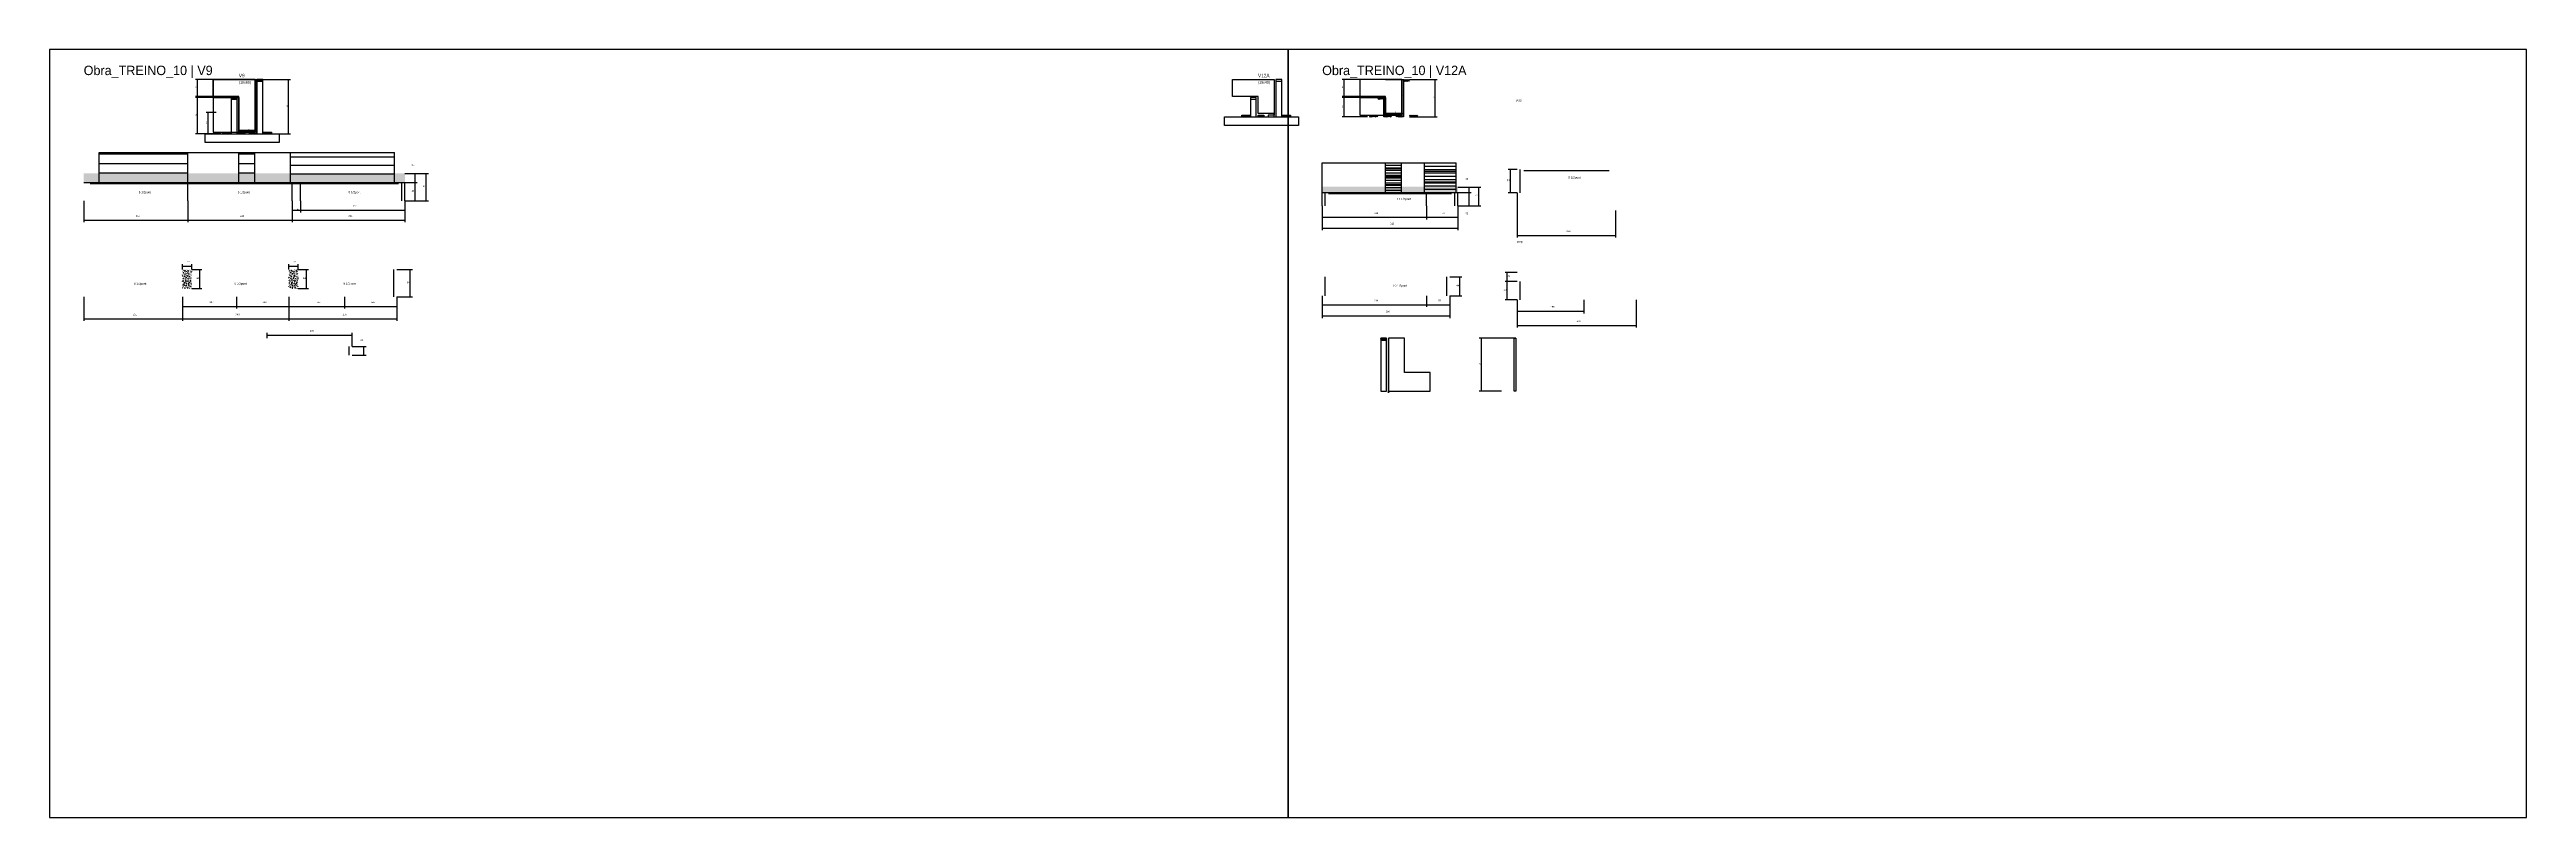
# Model space of a CAD drawing. Header units: metres. Extents: x -132 to 34800, y -36000 to 1848.
# Drawn here: x 0 to 5800, y -18000 to -16200 of the extents above; entities that cross this region are included whole.
import ezdxf

# ---------------------------------------------------------------- set-up
doc = ezdxf.new("R2010")
doc.units = ezdxf.units.M
for name, color, linetype in [('CELL_BORDER', 8, 'Continuous'), ('CONCRETO', 251, 'Continuous'), ('COTA', 4, 'Continuous'), ('Cota Seção (2x)', 4, 'Continuous'), ('Hachura', 253, 'Continuous'), ('LABEL_ID', 3, 'Continuous'), ('Madeira', 126, 'Continuous'), ('NOMENCLATURA', 7, 'Continuous'), ('Painéis', 200, 'Continuous'), ('SARR_2.2x7', 40, 'Continuous'), ('Texto Seção', 7, 'Continuous')]:
    doc.layers.add(name, color=color, linetype=linetype)

msp = doc.modelspace()

# ---------------------------------------------------------------- hatches: boundary and pattern name
at = {"layer": 'COTA'}
h = msp.add_hatch(dxfattribs=at)
h.set_pattern_fill('AR-CONC', scale=0.03)
h.paths.add_polyline_path([(80, -16490.6), (80, -16512.6), (832, -16512.6), (832, -16490.6)])
h = msp.add_hatch(dxfattribs=at)
h.set_pattern_fill('AR-CONC', scale=0.03)
h.paths.add_polyline_path([(2980, -16521.5), (2980, -16535.5), (3298, -16535.5), (3298, -16521.5)])
h = msp.add_hatch(dxfattribs=at)
h.set_pattern_fill('AR-CONC', scale=0.03)
h.paths.add_polyline_path([(311, -16715.9), (333, -16715.9), (333, -16759.9), (311, -16759.9), (311, -16759.9)])
h = msp.add_hatch(dxfattribs=at)
h.set_pattern_fill('AR-CONC', scale=0.03)
h.paths.add_polyline_path([(560, -16759.9), (582, -16759.9), (582, -16715.9), (560, -16715.9)])
at = {"layer": 'Hachura'}
h = msp.add_hatch(color=8, dxfattribs=at)
h.dxf.hatch_style = 1
h.paths.add_polyline_path([(481.4, -16270), (485.4, -16270), (485.4, -16270), (485.4, -16398), (485.4, -16398), (481.4, -16398), (481.4, -16398), (481.4, -16270)])
h = msp.add_hatch(dxfattribs=at)
h.set_pattern_fill('ANSI31', scale=0.5)
h.paths.add_polyline_path([(499.4, -16274.4), (499.4, -16270), (499.4, -16270), (485.4, -16270), (485.4, -16270), (485.4, -16274.4), (485.4, -16274.4), (499.4, -16274.4)])
h = msp.add_hatch(color=8, dxfattribs=at)
h.dxf.hatch_style = 1
h.paths.add_polyline_path([(3166.4, -16270), (3170.4, -16270), (3170.4, -16270), (3170.4, -16358), (3170.4, -16358), (3166.4, -16358), (3166.4, -16358), (3166.4, -16270)])
h = msp.add_hatch(dxfattribs=at)
h.set_pattern_fill('ANSI31', scale=0.5)
h.paths.add_polyline_path([(3184.4, -16274.4), (3184.4, -16270), (3184.4, -16270), (3170.4, -16270), (3170.4, -16270), (3170.4, -16274.4), (3170.4, -16274.4), (3184.4, -16274.4)])
h = msp.add_hatch(color=8, dxfattribs=at)
h.dxf.hatch_style = 1
h.paths.add_polyline_path([(443.4, -16312.4), (443.4, -16310), (443.4, -16310), (383.4, -16310), (383.4, -16310), (383.4, -16312.4), (383.4, -16312.4), (443.4, -16312.4)])
h = msp.add_hatch(dxfattribs=at)
h.set_pattern_fill('ANSI31', scale=0.5)
h.paths.add_polyline_path([(439.4, -16316.8), (439.4, -16312.4), (439.4, -16312.4), (425.4, -16312.4), (425.4, -16312.4), (425.4, -16316.8), (425.4, -16316.8), (439.4, -16316.8)])
h = msp.add_hatch(color=8, dxfattribs=at)
h.dxf.hatch_style = 1
h.paths.add_polyline_path([(439.4, -16312.4), (443.4, -16312.4), (443.4, -16312.4), (443.4, -16398), (443.4, -16398), (439.4, -16398), (439.4, -16398), (439.4, -16312.4)])
h = msp.add_hatch(color=8, dxfattribs=at)
h.dxf.hatch_style = 1
h.paths.add_polyline_path([(3128.4, -16312.4), (3128.4, -16310), (3128.4, -16310), (3068.4, -16310), (3068.4, -16310), (3068.4, -16312.4), (3068.4, -16312.4), (3128.4, -16312.4)])
h = msp.add_hatch(dxfattribs=at)
h.set_pattern_fill('ANSI31', scale=0.5)
h.paths.add_polyline_path([(3090.4, -16358), (3090.4, -16353.6), (3090.4, -16353.6), (3110.4, -16353.6), (3110.4, -16353.6), (3110.4, -16358), (3110.4, -16358), (3090.4, -16358)])
h = msp.add_hatch(dxfattribs=at)
h.set_pattern_fill('ANSI31', scale=0.5)
h.paths.add_polyline_path([(3124.4, -16316.8), (3124.4, -16312.4), (3124.4, -16312.4), (3110.4, -16312.4), (3110.4, -16312.4), (3110.4, -16316.8), (3110.4, -16316.8), (3124.4, -16316.8)])
h = msp.add_hatch(color=8, dxfattribs=at)
h.dxf.hatch_style = 1
h.paths.add_polyline_path([(3124.4, -16312.4), (3128.4, -16312.4), (3128.4, -16312.4), (3128.4, -16358), (3128.4, -16358), (3124.4, -16358), (3124.4, -16358), (3124.4, -16312.4)])
h = msp.add_hatch(color=8, dxfattribs=at)
h.dxf.hatch_style = 1
h.paths.add_polyline_path([(3166.4, -16353.6), (3166.4, -16350), (3166.4, -16350), (3128.4, -16350), (3128.4, -16350), (3128.4, -16353.6), (3128.4, -16353.6), (3166.4, -16353.6)])
h = msp.add_hatch(dxfattribs=at)
h.set_pattern_fill('ANSI31', scale=0.5)
h.paths.add_polyline_path([(3128.4, -16358), (3128.4, -16353.6), (3128.4, -16353.6), (3142.4, -16353.6), (3142.4, -16353.6), (3142.4, -16358), (3142.4, -16358), (3128.4, -16358)])
h = msp.add_hatch(dxfattribs=at)
h.set_pattern_fill('ANSI31', scale=0.5)
h.paths.add_polyline_path([(3166.4, -16358), (3166.4, -16353.6), (3166.4, -16353.6), (3152.4, -16353.6), (3152.4, -16353.6), (3152.4, -16358), (3152.4, -16358), (3166.4, -16358)])
h = msp.add_hatch(dxfattribs=at)
h.set_pattern_fill('ANSI31', scale=0.5)
h.paths.add_polyline_path([(3184.4, -16358), (3184.4, -16353.6), (3184.4, -16353.6), (3204.4, -16353.6), (3204.4, -16353.6), (3204.4, -16358), (3204.4, -16358), (3184.4, -16358)])
h = msp.add_hatch(dxfattribs=at)
h.set_pattern_fill('ANSI31', scale=0.5)
h.paths.add_polyline_path([(405.4, -16398), (405.4, -16393.6), (405.4, -16393.6), (425.4, -16393.6), (425.4, -16393.6), (425.4, -16398), (425.4, -16398), (405.4, -16398)])
h = msp.add_hatch(color=8, dxfattribs=at)
h.dxf.hatch_style = 1
h.paths.add_polyline_path([(481.4, -16393.6), (481.4, -16390), (481.4, -16390), (443.4, -16390), (443.4, -16390), (443.4, -16393.6), (443.4, -16393.6), (481.4, -16393.6)])
h = msp.add_hatch(dxfattribs=at)
h.set_pattern_fill('ANSI31', scale=0.5)
h.paths.add_polyline_path([(443.4, -16398), (443.4, -16393.6), (443.4, -16393.6), (457.4, -16393.6), (457.4, -16393.6), (457.4, -16398), (457.4, -16398), (443.4, -16398)])
h = msp.add_hatch(dxfattribs=at)
h.set_pattern_fill('ANSI31', scale=0.5)
h.paths.add_polyline_path([(481.4, -16398), (481.4, -16393.6), (481.4, -16393.6), (467.4, -16393.6), (467.4, -16393.6), (467.4, -16398), (467.4, -16398), (481.4, -16398)])
h = msp.add_hatch(dxfattribs=at)
h.set_pattern_fill('ANSI31', scale=0.5)
h.paths.add_polyline_path([(499.4, -16398), (499.4, -16393.6), (499.4, -16393.6), (519.4, -16393.6), (519.4, -16393.6), (519.4, -16398), (519.4, -16398), (499.4, -16398)])
h = msp.add_hatch(dxfattribs=at)
h.set_pattern_fill('ANSI31', scale=0.5)
h.paths.add_polyline_path([(3131, -16881.2), (3131, -16876.8), (3131, -16876.8), (3117, -16876.8), (3117, -16876.8), (3117, -16881.2), (3117, -16881.2), (3131, -16881.2)])
h = msp.add_hatch(color=8, dxfattribs=at)
h.dxf.hatch_style = 1
h.paths.add_polyline_path([(3131, -16876.8), (3135, -16876.8), (3135, -16876.8), (3135, -17000.8), (3135, -17000.8), (3131, -17000.8), (3131, -17000.8), (3131, -16876.8)])

# ---------------------------------------------------------------- linework, layer by layer
at = {"layer": 'CELL_BORDER'}
for points in [[(0, -18000), (2900, -18000), (2900, -16200), (0, -16200)], [(2900, -18000), (5800, -18000), (5800, -16200), (2900, -16200)]]:
    msp.add_lwpolyline(points, close=True, dxfattribs=at)
at = {"layer": 'CONCRETO'}
for points in [[(443.4, -16310), (383.4, -16310), (383.4, -16270), (443.4, -16270), (443.4, -16270), (481.4, -16270), (481.4, -16393.6), (481.4, -16393.6), (481.4, -16390), (443.4, -16390)], [(383.4, -16393.6), (481.4, -16393.6), (481.4, -16270), (383.4, -16270)], [(2829.8, -16310), (2769.8, -16310), (2769.8, -16270), (2829.8, -16270), (2829.8, -16270), (2867.8, -16270), (2867.8, -16353.6), (2867.8, -16353.6), (2867.8, -16350), (2829.8, -16350)], [(3068.4, -16353.6), (3166.4, -16353.6), (3166.4, -16270), (3068.4, -16270)], [(3135, -17004.8), (3135, -17000.8), (3233, -17000.8), (3233, -16956.8), (3173, -16956.8), (3173, -16876.8), (3135, -16876.8), (3135, -17004.8)]]:
    msp.add_lwpolyline(points, close=True, dxfattribs=at)
at = {"layer": 'COTA'}
for p, q in [((383.4, -16270), (341.7, -16270)), ((346.7, -16310), (346.7, -16270)), ((499.4, -16270), (564.4, -16270)), ((559.4, -16398), (559.4, -16270)), ((3068.4, -16270), (3026.7, -16270)), ((3031.7, -16310), (3031.7, -16270)), ((3184.4, -16270), (3249.4, -16270)), ((3244.4, -16358), (3244.4, -16270)), ((383.4, -16310), (341.7, -16310)), ((383.4, -16312.4), (341.7, -16312.4)), ((346.7, -16398), (346.7, -16312.4)), ((390.1, -16348), (366.5, -16348)), ((371.5, -16398), (371.5, -16348)), ((3068.4, -16310), (3026.7, -16310)), ((3068.4, -16312.4), (3026.7, -16312.4)), ((3031.7, -16358), (3031.7, -16312.4)), ((401, -16398), (341.7, -16398)), ((390.1, -16398), (366.5, -16398)), ((499.4, -16398), (564.4, -16398)), ((3086, -16358), (3026.7, -16358)), ((3184.4, -16358), (3249.4, -16358)), ((3436.9, -16481.6), (3415.7, -16481.6)), ((3420.7, -16535.6), (3420.7, -16481.6)), ((3436.9, -16535.6), (3415.7, -16535.6)), ((3436.9, -16722.5), (3408.3, -16722.5)), ((3436.9, -16743.7), (3408.3, -16743.7)), ((3436.9, -16743.7), (3408.3, -16743.7)), ((3413.3, -16743.7), (3413.3, -16722.5)), ((3413.3, -16786.5), (3413.3, -16743.7)), ((3436.9, -16786.5), (3408.3, -16786.5)), ((3433.6, -16876.8), (3348, -16876.8)), ((3353, -17000.8), (3353, -16876.8)), ((3400, -17000.8), (3348, -17000.8))]:
    msp.add_line(p, q, dxfattribs=at)
at = {"layer": 'Cota Seção (2x)'}
for p, q in [((443.4, -16270), (486.4, -16270)), ((481.4, -16390), (481.4, -16270)), ((3128.4, -16270), (3171.4, -16270)), ((3166.4, -16350), (3166.4, -16270)), ((3128.4, -16358), (3128.4, -16345)), ((3128.4, -16350), (3171.4, -16350)), ((3128.4, -16350), (3166.4, -16350)), ((3166.4, -16358), (3166.4, -16345)), ((443.4, -16398), (443.4, -16385)), ((443.4, -16390), (486.4, -16390)), ((443.4, -16390), (481.4, -16390)), ((481.4, -16398), (481.4, -16385)), ((832, -16490.6), (887, -16490.6)), ((832, -16490.6), (861, -16490.6)), ((832, -16511.8), (861, -16511.8)), ((832, -16511.8), (861, -16511.8)), ((856, -16511.8), (856, -16490.6)), ((856, -16554.6), (856, -16511.8)), ((882, -16554.6), (882, -16490.6)), ((3298, -16522.3), (3351.9, -16522.3)), ((3298, -16522.3), (3328.9, -16522.3)), ((3323.9, -16535.5), (3323.9, -16522.3)), ((3346.9, -16566.3), (3346.9, -16522.3)), ((80, -16554.6), (80, -16604.8)), ((324, -16554.6), (324, -16604.8)), ((324, -16554.6), (324, -16604.8)), ((568, -16554.6), (568, -16604.8)), ((568, -16554.6), (568, -16604.8)), ((568, -16554.6), (568, -16581.8)), ((568, -16576.8), (588, -16576.8)), ((588, -16554.6), (588, -16581.8)), ((588, -16554.6), (588, -16581.8)), ((588, -16576.8), (832, -16576.8)), ((832, -16554.6), (832, -16604.8)), ((832, -16554.6), (832, -16581.8)), ((832, -16554.6), (861, -16554.6)), ((832, -16554.6), (887, -16554.6)), ((2980, -16566.3), (2980, -16623.5)), ((2980, -16566.3), (2980, -16598.3)), ((3224, -16566.3), (3224, -16598.3)), ((3224, -16566.3), (3224, -16598.3)), ((3298, -16535.5), (3328.9, -16535.5)), ((3298, -16535.5), (3328.9, -16535.5)), ((3298, -16566.3), (3298, -16623.5)), ((3298, -16566.3), (3351.9, -16566.3)), ((3298, -16566.3), (3298, -16598.3)), ((3298, -16566.3), (3328.9, -16566.3)), ((3323.9, -16566.3), (3323.9, -16535.5)), ((3436.9, -16535.6), (3436.9, -16640.9)), ((3666.9, -16577.6), (3666.9, -16640.9)), ((80, -16599.8), (324, -16599.8)), ((324, -16599.8), (568, -16599.8)), ((568, -16599.8), (832, -16599.8)), ((2980, -16593.3), (3224, -16593.3)), ((2980, -16618.5), (3298, -16618.5)), ((3224, -16593.3), (3298, -16593.3)), ((3436.9, -16635.9), (3666.9, -16635.9)), ((311, -16715.9), (311, -16703)), ((333, -16715.9), (333, -16703)), ((560, -16715.9), (560, -16703)), ((582, -16715.9), (582, -16703)), ((311, -16708), (333, -16708)), ((333, -16715.9), (356.6, -16715.9)), ((333, -16759.9), (356.6, -16759.9)), ((351.6, -16759.9), (351.6, -16715.9)), ((560, -16708), (582, -16708)), ((582, -16715.9), (606.5, -16715.9)), ((582, -16759.9), (606.5, -16759.9)), ((601.5, -16759.9), (601.5, -16715.9)), ((813, -16715.9), (849.7, -16715.9)), ((844.7, -16779.9), (844.7, -16715.9)), ((3279, -16733.2), (3307.2, -16733.2)), ((3302.2, -16777.2), (3302.2, -16733.2)), ((80, -16779.9), (80, -16836.2)), ((311, -16779.9), (311, -16836.2)), ((311, -16779.9), (311, -16836.2)), ((311, -16779.9), (311, -16807.1)), ((311, -16802.1), (438, -16802.1)), ((438, -16779.9), (438, -16807.1)), ((438, -16779.9), (438, -16807.1)), ((438, -16802.1), (560, -16802.1)), ((560, -16779.9), (560, -16836.2)), ((560, -16779.9), (560, -16836.2)), ((560, -16779.9), (560, -16807.1)), ((560, -16779.9), (560, -16807.1)), ((560, -16802.1), (691, -16802.1)), ((691, -16779.9), (691, -16807.1)), ((691, -16779.9), (691, -16807.1)), ((691, -16802.1), (813, -16802.1)), ((813, -16779.9), (813, -16836.2)), ((813, -16779.9), (813, -16807.1)), ((813, -16779.9), (849.7, -16779.9)), ((2980, -16777.2), (2980, -16829.5)), ((2980, -16777.2), (2980, -16803.5)), ((2980, -16798.5), (3224, -16798.5)), ((3224, -16777.2), (3224, -16803.5)), ((3224, -16777.2), (3224, -16803.5)), ((3224, -16798.5), (3279, -16798.5)), ((3279, -16777.2), (3279, -16829.5)), ((3279, -16777.2), (3307.2, -16777.2)), ((3279, -16777.2), (3279, -16803.5)), ((3436.9, -16786.5), (3436.9, -16851.8)), ((3436.9, -16786.5), (3436.9, -16818.4)), ((3436.9, -16813.4), (3592.9, -16813.4)), ((3592.9, -16786.5), (3592.9, -16818.4)), ((3714.9, -16786.5), (3714.9, -16851.8)), ((80, -16831.2), (311, -16831.2)), ((311, -16831.2), (560, -16831.2)), ((509.8, -16876.2), (509.8, -16864.3)), ((509.8, -16869.3), (708.8, -16869.3)), ((560, -16831.2), (813, -16831.2)), ((708.8, -16896.2), (708.8, -16864.3)), ((2980, -16824.5), (3279, -16824.5)), ((3436.9, -16846.8), (3714.9, -16846.8)), ((708.8, -16896.2), (741.1, -16896.2)), ((708.8, -16916.2), (741.1, -16916.2)), ((736.1, -16916.2), (736.1, -16896.2))]:
    msp.add_line(p, q, dxfattribs=at)
at = {"layer": 'Madeira'}
for points in [[(499.4, -16274.4), (499.4, -16270), (485.4, -16270), (485.4, -16274.4)], [(499.4, -16270), (485.4, -16270), (485.4, -16398), (499.4, -16398)], [(2885.8, -16274.4), (2885.8, -16270), (2871.8, -16270), (2871.8, -16274.4)], [(2885.8, -16270), (2871.8, -16270), (2871.8, -16358), (2885.8, -16358)], [(439.4, -16316.8), (439.4, -16312.4), (425.4, -16312.4), (425.4, -16316.8)], [(439.4, -16312.4), (425.4, -16312.4), (425.4, -16398), (439.4, -16398)], [(2791.8, -16358), (2791.8, -16353.6), (2811.8, -16353.6), (2811.8, -16358)], [(2825.8, -16316.8), (2825.8, -16312.4), (2811.8, -16312.4), (2811.8, -16316.8)], [(2825.8, -16312.4), (2811.8, -16312.4), (2811.8, -16358), (2825.8, -16358)], [(2829.8, -16358), (2829.8, -16353.6), (2843.8, -16353.6), (2843.8, -16358)], [(2867.8, -16358), (2867.8, -16353.6), (2853.8, -16353.6), (2853.8, -16358)], [(2885.8, -16358), (2885.8, -16353.6), (2905.8, -16353.6), (2905.8, -16358)], [(537.7, -16418), (364.8, -16418), (364.8, -16398), (537.7, -16398)], [(405.4, -16398), (405.4, -16393.6), (425.4, -16393.6), (425.4, -16398)], [(443.4, -16398), (443.4, -16393.6), (457.4, -16393.6), (457.4, -16398)], [(481.4, -16398), (481.4, -16393.6), (467.4, -16393.6), (467.4, -16398)], [(499.4, -16398), (499.4, -16393.6), (519.4, -16393.6), (519.4, -16398)], [(2924.2, -16378), (2751.2, -16378), (2751.2, -16358), (2924.2, -16358)], [(3131, -16881.2), (3131, -16876.8), (3117, -16876.8), (3117, -16881.2)], [(3131, -16876.8), (3117, -16876.8), (3117, -17000.8), (3131, -17000.8)]]:
    msp.add_lwpolyline(points, close=True, dxfattribs=at)
at = {"layer": 'Painéis'}
for p, q in [((485.4, -16398), (485.4, -16270)), ((3170.4, -16358), (3170.4, -16270)), ((383.4, -16310), (443.4, -16310)), ((443.4, -16398), (443.4, -16312.4)), ((3068.4, -16310), (3128.4, -16310)), ((3128.4, -16358), (3128.4, -16312.4)), ((3128.4, -16350), (3166.4, -16350)), ((3128.4, -16353.6), (3128.4, -16350)), ((3166.4, -16353.6), (3166.4, -16350)), ((443.4, -16390), (481.4, -16390)), ((443.4, -16393.6), (443.4, -16390)), ((481.4, -16393.6), (481.4, -16390)), ((116.2, -16441.8), (324, -16441.8)), ((116.2, -16511.8), (116.2, -16441.8)), ((324, -16511.8), (324, -16441.8)), ((324, -16441.8), (443, -16441.8)), ((324, -16511.8), (324, -16441.8)), ((443, -16511.8), (443, -16441.8)), ((443, -16441.8), (481, -16441.8)), ((443, -16511.8), (443, -16441.8)), ((481, -16511.8), (481, -16441.8)), ((481, -16441.8), (564, -16441.8)), ((481, -16511.8), (481, -16441.8)), ((564, -16511.8), (564, -16441.8)), ((564, -16441.8), (808, -16441.8)), ((564, -16511.8), (564, -16441.8)), ((808, -16511.8), (808, -16441.8)), ((2980, -16465.5), (3128, -16465.5)), ((2980, -16535.5), (2980, -16465.5)), ((3128, -16535.5), (3128, -16465.5)), ((3128, -16465.5), (3166, -16465.5)), ((3128, -16535.5), (3128, -16465.5)), ((3166, -16535.5), (3166, -16465.5)), ((3166, -16465.5), (3220, -16465.5)), ((3166, -16535.5), (3166, -16465.5)), ((3220, -16535.5), (3220, -16465.5)), ((3220, -16465.5), (3294, -16465.5)), ((3220, -16535.5), (3220, -16465.5)), ((3294, -16535.5), (3294, -16465.5)), ((80, -16511.8), (832, -16511.8)), ((116.2, -16511.8), (324, -16511.8)), ((324, -16554.6), (324, -16511.8)), ((324, -16511.8), (443, -16511.8)), ((443, -16511.8), (481, -16511.8)), ((481, -16511.8), (564, -16511.8)), ((564, -16511.8), (808, -16511.8)), ((568, -16554.6), (568, -16511.8)), ((588, -16554.6), (588, -16511.8)), ((832, -16554.6), (832, -16511.8)), ((2980, -16535.5), (3298, -16535.5)), ((2980, -16566.3), (2980, -16535.5)), ((2980, -16535.5), (3128, -16535.5)), ((3128, -16535.5), (3166, -16535.5)), ((3166, -16535.5), (3220, -16535.5)), ((3220, -16535.5), (3294, -16535.5)), ((3224, -16566.3), (3224, -16535.5)), ((3298, -16566.3), (3298, -16535.5))]:
    msp.add_line(p, q, dxfattribs=at)
for points in [[(481.4, -16270), (485.4, -16270), (485.4, -16398), (481.4, -16398)], [(3166.4, -16270), (3170.4, -16270), (3170.4, -16358), (3166.4, -16358)], [(443.4, -16312.4), (443.4, -16310), (383.4, -16310), (383.4, -16312.4)], [(439.4, -16312.4), (443.4, -16312.4), (443.4, -16398), (439.4, -16398)], [(3128.4, -16312.4), (3128.4, -16310), (3068.4, -16310), (3068.4, -16312.4)], [(3124.4, -16312.4), (3128.4, -16312.4), (3128.4, -16358), (3124.4, -16358)], [(3166.4, -16353.6), (3166.4, -16350), (3128.4, -16350), (3128.4, -16353.6)], [(481.4, -16393.6), (481.4, -16390), (443.4, -16390), (443.4, -16393.6)], [(3429.6, -16876.8), (3433.6, -16876.8), (3433.6, -17000.8), (3429.6, -17000.8)]]:
    msp.add_lwpolyline(points, close=True, dxfattribs=at)
at = {"layer": 'SARR_2.2x7'}
for p, q in [((117.2, -16444.5), (323, -16444.5)), ((117.2, -16467), (323, -16467)), ((444, -16444.5), (480, -16444.5)), ((444, -16467), (480, -16467)), ((565, -16451.3), (807, -16451.3)), ((565, -16471.4), (807, -16471.4)), ((3129, -16471.3), (3165, -16471.3)), ((95, -16514), (324, -16514)), ((117.2, -16489.4), (323, -16489.4)), ((324, -16514), (568, -16514)), ((444, -16489.4), (480, -16489.4)), ((565, -16491.6), (807, -16491.6)), ((568, -16514), (817, -16514)), ((825, -16554.6), (825, -16511.8)), ((3129, -16477.2), (3165, -16477.2)), ((3129, -16479.1), (3165, -16479.1)), ((3129, -16483), (3165, -16483)), ((3129, -16488.8), (3165, -16488.8)), ((3129, -16494.7), (3165, -16494.7)), ((3129, -16497.9), (3165, -16497.9)), ((3129, -16500.5), (3165, -16500.5)), ((3129, -16506.3), (3165, -16506.3)), ((3129, -16512.2), (3165, -16512.2)), ((3129, -16516.7), (3165, -16516.7)), ((3129, -16518), (3165, -16518)), ((3129, -16523.8), (3165, -16523.8)), ((3129, -16529.7), (3165, -16529.7)), ((3221, -16473.3), (3293, -16473.3)), ((3221, -16481.1), (3293, -16481.1)), ((3221, -16485.4), (3293, -16485.4)), ((3221, -16488.8), (3293, -16488.8)), ((3221, -16496.6), (3293, -16496.6)), ((3221, -16504.4), (3293, -16504.4)), ((3221, -16510.4), (3293, -16510.4)), ((3221, -16512.2), (3293, -16512.2)), ((3221, -16519.9), (3293, -16519.9)), ((3221, -16527.7), (3293, -16527.7)), ((3443.9, -16535.6), (3443.9, -16481.6)), ((3451.9, -16483.8), (3651.9, -16483.8)), ((2987, -16566.3), (2987, -16535.5)), ((2995, -16537.7), (3283, -16537.7)), ((3291, -16566.3), (3291, -16535.5)), ((806, -16779.9), (806, -16715.9)), ((2987, -16777.2), (2987, -16733.2)), ((3272, -16777.2), (3272, -16733.2)), ((3443.9, -16786.5), (3443.9, -16743.7)), ((701.8, -16916.2), (701.8, -16896.2))]:
    msp.add_line(p, q, dxfattribs=at)

# ---------------------------------------------------------------- texts
at = {"layer": 'COTA'}
for s, p in [('20', (341.2, -16290)), ('20', (3026.2, -16290)), ('43', (341.2, -16355.2)), ('64', (553.9, -16334)), ('23', (3026.2, -16335.2)), ('44', (3238.9, -16314)), ('25', (366, -16373)), ('54', (3412.6, -16508.6)), ('43', (3405.2, -16765.1)), ('21', (3413.3, -16733.1)), ('62', (3347.5, -16938.8))]:
    msp.add_text(s, height=4, dxfattribs=at).set_placement(p)
at = {"layer": 'Cota Seção (2x)'}
for s, p in [('60', (481.4, -16334)), ('19', (3147.4, -16350)), ('40', (3166.4, -16311.8)), ('19', (462.4, -16390)), ('21', (848, -16472.7)), ('43', (847.9, -16533.2)), ('64', (873.9, -16522.6)), ('13', (3315.7, -16505)), ('244', (202, -16591.7)), ('244', (446, -16591.7)), ('20', (578, -16576.8)), ('264', (700, -16591.7)), ('244', (710, -16568.7)), ('244', (3102, -16585.3)), ('74', (3261, -16585.3)), ('31', (3315.7, -16586)), ('44', (3338.8, -16544.3)), ('318', (3139, -16610.2)), ('230', (3551.9, -16627.7)), ('22', (322, -16700)), ('22', (571, -16700)), ('44', (343.6, -16737.9)), ('44', (593.4, -16737.9)), ('64', (836.6, -16747.9)), ('44', (3294.2, -16755.2)), ('231', (195.5, -16822.9)), ('127', (374.5, -16794.1)), ('249', (435.5, -16823.1)), ('122', (499, -16794.1)), ('131', (625.5, -16793.9)), ('253', (686.5, -16822.9)), ('122', (752, -16794.1)), ('244', (3102, -16790.4)), ('299', (3129.5, -16816.5)), ('55', (3251.5, -16790.4)), ('156', (3514.9, -16805.3)), ('199', (609.3, -16861.2)), ('278', (3575.9, -16838.7)), ('20', (728, -16883.1))]:
    msp.add_text(s, height=4, dxfattribs=at).set_placement(p)
at = {"layer": 'LABEL_ID'}
for s, p in [('Obra_TREINO_10 | V9', (80, -16260)), ('Obra_TREINO_10 | V12A', (2980, -16260))]:
    msp.add_text(s, height=22, dxfattribs=at).set_placement(p)
at = {"layer": 'NOMENCLATURA'}
for s, p in [('P36', (3434.7, -16322.8)), ('8 1/2pont', (3556.3, -16502.4)), ('8 1/2pont', (208.8, -16536.9)), ('8 1/2pont', (440.6, -16536.9)), ('9 1/2pont', (700.1, -16536.9)), ('11 1/2pont', (3155.2, -16552.9)), ('P29', (3436.6, -16653.9)), ('8 1/2pont', (197.6, -16751.2)), ('9 1/2pont', (432.7, -16751.2)), ('9 1/2pont', (688.2, -16751.2)), ('10 1/2pont', (3146, -16756.1))]:
    msp.add_text(s, height=5, dxfattribs=at).set_placement(p)
at = {"layer": 'Texto Seção'}
for s, height, p in [('V9', 8, (443.4, -16265)), ('(19x60)', 6, (443.4, -16280)), ('V12A', 8, (2829.8, -16265)), ('(19x40)', 6, (2829.8, -16280))]:
    msp.add_text(s, height=height, dxfattribs=at).set_placement(p)

doc.saveas('drawing.dxf')
